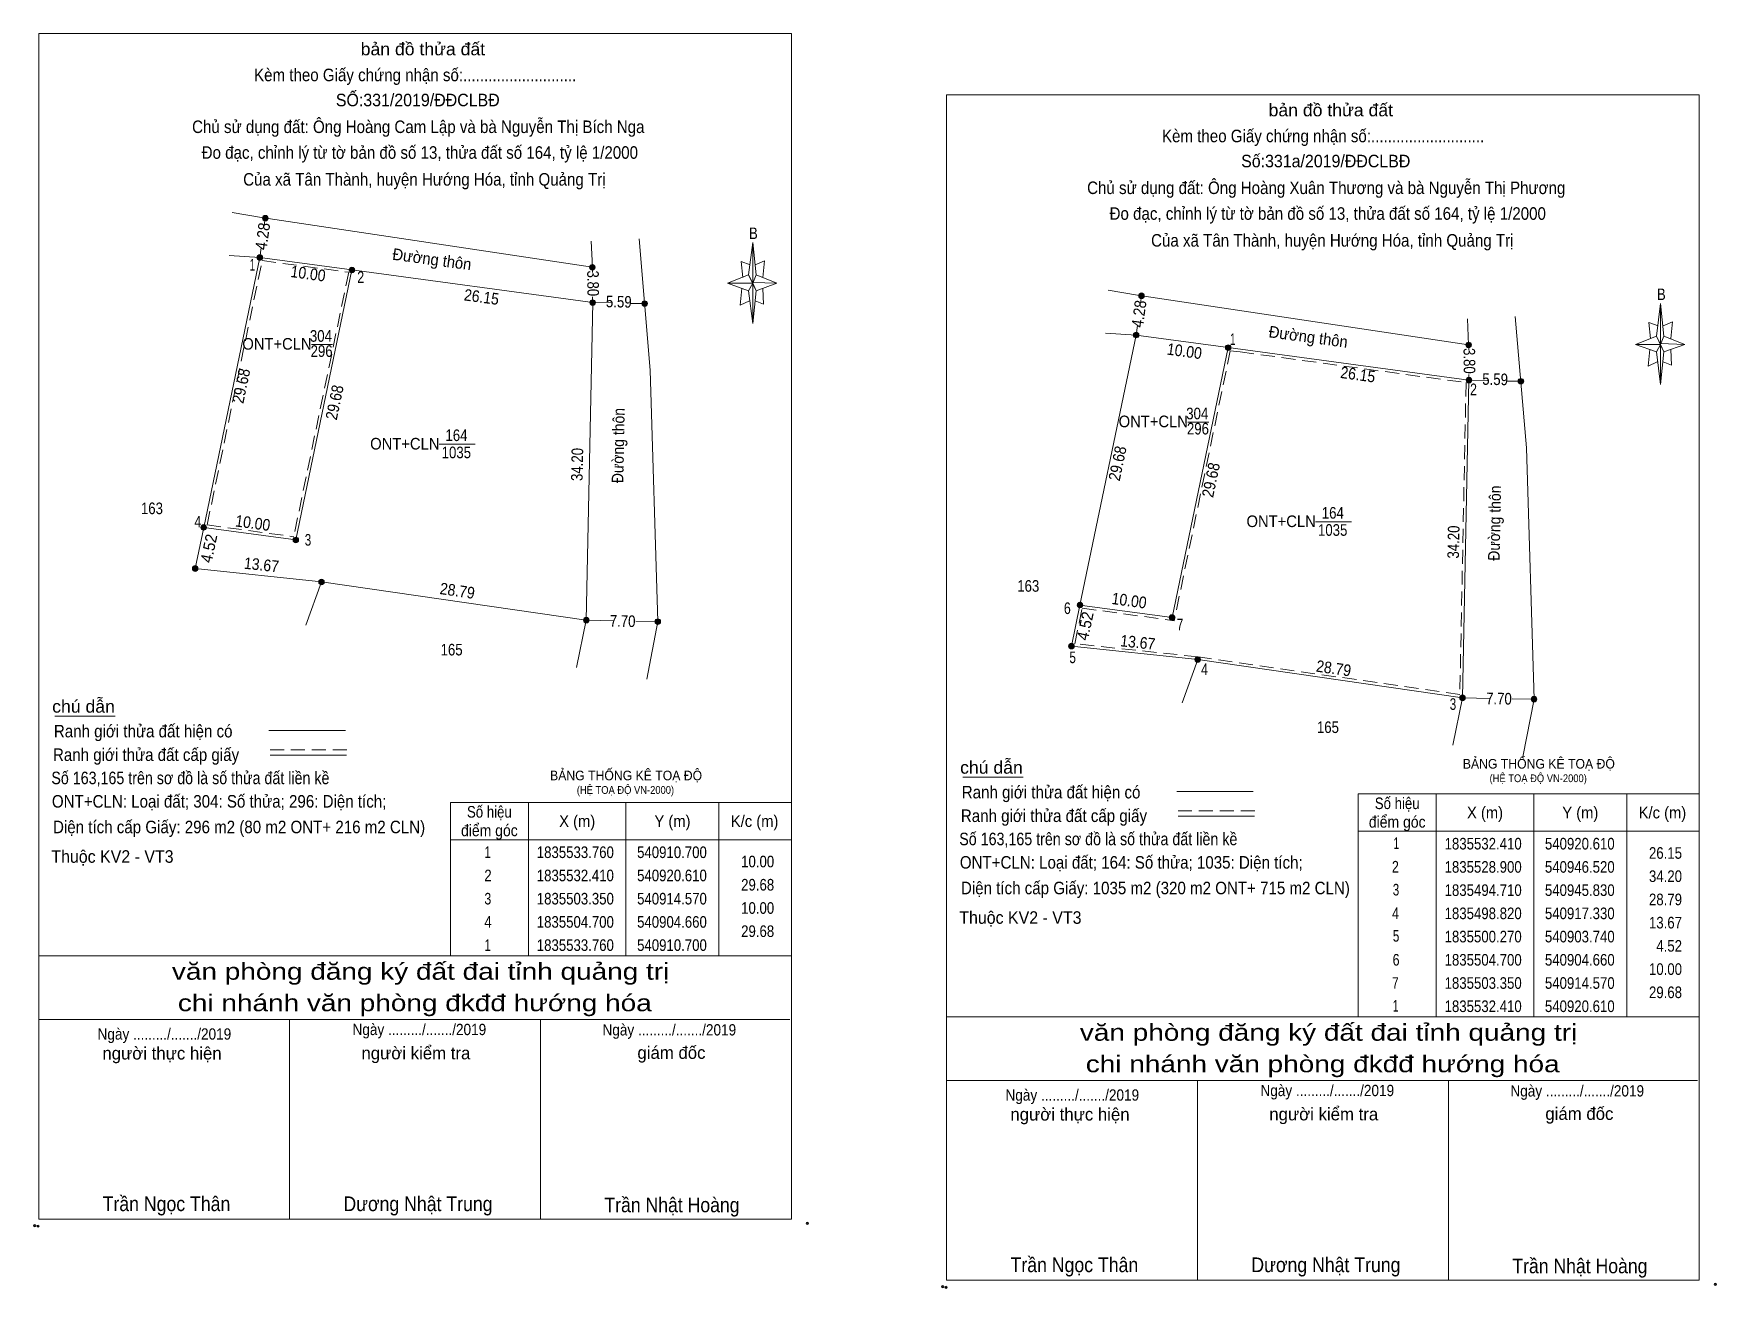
# Model space of a CAD drawing. Header units: metres. Extents: x 540558 to 541289, y 1835341 to 1835583.
# Drawn here: x 541107.5 to 541288.5, y 1835421.7 to 1835556.8 of the extents above; entities that cross this region are included whole.
import ezdxf
from ezdxf.enums import TextEntityAlignment as Align

# ---------------------------------------------------------------- set-up
doc = ezdxf.new("R2010")
doc.units = ezdxf.units.M
doc.header["$LTSCALE"] = 0.5
doc.header["$PDMODE"] = 32
doc.header["$PDSIZE"] = 0.25
doc.linetypes.add('MEDIUM_DASHED', pattern=[4.5, 3, -1.5])
for name, color, linetype, lineweight in [('1', 7, 'Continuous', 13), ('17', 7, 'Continuous', 13), ('36', 7, 'Continuous', 13), ('5', 7, 'Continuous', 13), ('6', 7, 'Continuous', 13), ('63', 7, 'Continuous', 13)]:
    doc.layers.add(name, color=color, linetype=linetype, lineweight=lineweight)

msp = doc.modelspace()

# ---------------------------------------------------------------- texts
at = {"layer": '1'}
for s, height, width, p in [('BẢNG THỐNG KÊ TOẠ ĐỘ ', 1.035, 0.95, (541163.03, 1835476.4)), ('BẢNG THỐNG KÊ TOẠ ĐỘ ', 1.035, 0.95, (541261.26, 1835477.66)), ('(HỆ TOẠ ĐỘ VN-2000)', 0.837, 0.9, (541165.91, 1835474.94)), ('(HỆ TOẠ ĐỘ VN-2000)', 0.837, 0.9, (541264.14, 1835476.2))]:
    msp.add_text(s, height=height, dxfattribs=dict(at, width=width)).set_placement(p)
at = {"layer": '36'}
for s, width, p in [('1', 0.65, (541131.005, 1835531.28)), ('2', 0.8, (541142.65, 1835529.94)), ('1', 0.65, (541236.505, 1835523.26)), ('2', 0.8, (541262.41, 1835517.86)), ('4', 0.8, (541125.125, 1835503.62)), ('3', 0.75, (541136.98, 1835501.66)), ('6', 0.8, (541218.7, 1835494.3)), ('7', 0.75, (541230.83, 1835492.55)), ('5', 0.75, (541219.27, 1835489.01)), ('4', 0.8, (541233.465, 1835487.73)), ('3', 0.75, (541260.2, 1835483.98)), ('1', 0.65, (541254.105, 1835469)), ('2', 0.8, (541254, 1835466.47)), ('3', 0.75, (541254.07, 1835464)), ('4', 0.8, (541254.015, 1835461.47)), ('5', 0.75, (541254.08, 1835459.03)), ('6', 0.8, (541254.08, 1835456.45)), ('7', 0.75, (541254, 1835453.95)), ('1', 0.65, (541254.025, 1835451.49))]:
    msp.add_text(s, height=1.25, dxfattribs=dict(at, width=width)).set_placement(p, align=Align.CENTER)
at = {"layer": '5'}
for s, height, width, p in [('bản đồ thửa đất', 1.35, 1.05, (541149.345, 1835554.45)), ('Kèm theo Giấy chứng nhận số:...........................', 1.35, 0.9, (541148.515, 1835551.66)), ('SỐ:331/2019/ĐĐCLBĐ', 1.35, 0.95, (541148.795, 1835548.96)), ('bản đồ thửa đất', 1.35, 1.05, (541247.055, 1835547.88)), ('Chủ sử dụng đất: Ông Hoàng Cam Lập và bà Nguyễn Thị Bích Nga', 1.35, 0.9, (541148.85, 1835546.08)), ('Kèm theo Giấy chứng nhận số:...........................', 1.35, 0.9, (541246.225, 1835545.09)), ('Đo đạc, chỉnh lý từ tờ bản đồ số 13, thửa đất số 164, tỷ lệ 1/2000 ', 1.35, 0.9, (541149.24, 1835543.31)), ('Số:331a/2019/ĐĐCLBĐ', 1.35, 0.95, (541246.51, 1835542.39)), ('Của xã Tân Thành, huyện Hướng Hóa, tỉnh Quảng Trị', 1.35, 0.9, (541149.505, 1835540.42)), ('Chủ sử dụng đất: Ông Hoàng Xuân Thương và bà Nguyễn Thị Phương', 1.35, 0.9, (541246.56, 1835539.51)), ('Đo đạc, chỉnh lý từ tờ bản đồ số 13, thửa đất số 164, tỷ lệ 1/2000 ', 1.35, 0.9, (541246.95, 1835536.74)), ('B', 1.24, 0.85, (541184.915, 1835534.67)), ('Của xã Tân Thành, huyện Hướng Hóa, tỉnh Quảng Trị', 1.35, 0.9, (541247.215, 1835533.85)), ('B', 1.24, 0.85, (541282.625, 1835528.1)), ('văn phòng đăng ký đất đai tỉnh quảng trị', 1.8, 1.25, (541149.1, 1835454.93)), ('chi nhánh văn phòng đkđđ hướng hóa', 1.8, 1.25, (541148.475, 1835451.54)), ('Ngày ........./......./2019', 1.215, 0.9, (541121.525, 1835448.48)), ('Ngày ........./......./2019', 1.215, 0.9, (541148.965, 1835448.97)), ('Ngày ........./......./2019', 1.215, 0.9, (541175.865, 1835448.93)), ('văn phòng đăng ký đất đai tỉnh quảng trị', 1.8, 1.25, (541246.81, 1835448.36)), ('chi nhánh văn phòng đkđđ hướng hóa', 1.8, 1.25, (541246.18, 1835444.97)), ('Ngày ........./......./2019', 1.215, 0.9, (541219.235, 1835441.91)), ('Ngày ........./......./2019', 1.215, 0.9, (541246.675, 1835442.4)), ('Ngày ........./......./2019', 1.215, 0.9, (541273.575, 1835442.36)), ('Trần Ngọc Thân', 1.58, 0.9, (541121.75, 1835430.02)), ('Dương Nhật Trung', 1.58, 0.9, (541148.815, 1835430.02)), ('Trần Nhật Hoàng', 1.575, 0.9, (541176.15, 1835429.9)), ('Trần Ngọc Thân', 1.58, 0.9, (541219.46, 1835423.45)), ('Dương Nhật Trung', 1.58, 0.9, (541246.525, 1835423.45)), ('Trần Nhật Hoàng', 1.575, 0.9, (541273.86, 1835423.33))]:
    msp.add_text(s, height=height, dxfattribs=dict(at, width=width)).set_placement(p, align=Align.CENTER)
for s, p in [('người thực hiện', (541121.27, 1835446.34)), ('người kiểm tra', (541148.59, 1835446.36)), ('giám đốc', (541176.095, 1835446.41)), ('người kiểm tra', (541246.295, 1835439.79)), ('giám đốc', (541273.805, 1835439.84)), ('người thực hiện', (541218.985, 1835439.77))]:
    msp.add_text(s, height=1.35, dxfattribs=at).set_placement(p, align=Align.CENTER)
at = {"layer": '6'}
for s, width, p in [('chú dẫn', 1.05, (541109.45, 1835483.68)), ('Ranh giới thửa đất hiện có ', 0.9, (541109.63, 1835481.02)), ('Ranh giới thửa đất cấp giấy', 0.9, (541109.53, 1835478.48)), ('chú dẫn', 1.05, (541207.16, 1835477.11)), ('Số 163,165 trên sơ đồ là số thửa đất liền kề', 0.85, (541109.36, 1835475.98)), ('Ranh giới thửa đất hiện có ', 0.9, (541207.34, 1835474.45)), ('ONT+CLN: Loại đất; 304: Số thửa; 296: Diện tích;', 0.9, (541109.42, 1835473.46)), ('Diện tích cấp Giấy: 296 m2 (80 m2 ONT+ 216 m2 CLN)', 0.9, (541109.54, 1835470.7)), ('Ranh giới thửa đất cấp giấy', 0.9, (541207.24, 1835471.91)), ('Số 163,165 trên sơ đồ là số thửa đất liền kề', 0.85, (541207.07, 1835469.41)), ('Thuộc KV2 - VT3', 0.95, (541109.36, 1835467.52)), ('ONT+CLN: Loại đất; 164: Số thửa; 1035: Diện tích;', 0.9, (541207.13, 1835466.89)), ('Diện tích cấp Giấy: 1035 m2 (320 m2 ONT+ 715 m2 CLN)', 0.9, (541207.25, 1835464.13)), ('Thuộc KV2 - VT3', 0.95, (541207.07, 1835460.95))]:
    msp.add_text(s, height=1.35, dxfattribs=dict(at, width=width)).set_placement(p)
at = {"layer": '63'}
for s, rotation, width, p in [('4.28', 82.193, 0.9, (541132.7188, 1835534.8801)), ('Đường thôn', 352.285, 0.95, (541150.2411, 1835531.8775)), ('10.00', 352.243, 0.9, (541136.9106, 1835530.3338)), ('3.80', 270.603, 0.85, (541167.0348, 1835529.8916)), ('26.15', 352.285, 0.9, (541155.5761, 1835527.8186)), ('5.59', 358.873, 0.85, (541170.4177, 1835527.3023)), ('4.28', 82.193, 0.9, (541227.0288, 1835526.5301)), ('Đường thôn', 352.285, 0.95, (541244.5511, 1835523.5275)), ('10.00', 352.243, 0.9, (541231.2206, 1835521.9838)), ('3.80', 270.603, 0.85, (541261.3448, 1835521.5416)), ('29.68', 78.258, 0.9, (541130.4003, 1835518.7378)), ('26.15', 352.285, 0.9, (541249.8861, 1835519.4686)), ('5.59', 358.873, 0.85, (541264.7277, 1835518.9523)), ('29.68', 78.258, 0.9, (541140.4503, 1835516.9578)), ('Đường thôn', 88.844, 0.9, (541170.9886, 1835512.4224)), ('34.20', 88.844, 0.85, (541166.5669, 1835510.3874)), ('29.68', 78.258, 0.9, (541224.7103, 1835510.3878)), ('29.68', 78.258, 0.9, (541234.7603, 1835508.6078)), ('Đường thôn', 88.844, 0.9, (541265.2986, 1835504.0724)), ('10.00', 352.243, 0.9, (541130.9606, 1835503.4838)), ('34.20', 88.844, 0.85, (541260.8769, 1835502.0374)), ('4.52', 78.268, 0.95, (541126.9211, 1835501.2379)), ('13.67', 353.91, 0.9, (541131.9137, 1835498.9833)), ('28.79', 351.794, 0.9, (541152.9658, 1835496.1895)), ('10.00', 352.243, 0.9, (541225.2706, 1835495.1338)), ('7.70', 358.884, 0.85, (541170.8278, 1835492.9224)), ('4.52', 78.268, 0.95, (541221.2311, 1835492.8879)), ('13.67', 353.91, 0.9, (541226.2237, 1835490.6333)), ('28.79', 351.794, 0.9, (541247.2758, 1835487.8395)), ('7.70', 358.884, 0.85, (541265.1378, 1835484.5724))]:
    msp.add_text(s, height=1.25, rotation=rotation, dxfattribs=dict(at, width=width)).set_placement(p, align=Align.CENTER)
for s, width, p in [('304', 0.85, (541138.37, 1835523.61)), ('ONT+CLN', 0.95, (541133.64, 1835522.76)), ('296', 0.85, (541138.445, 1835521.98)), ('ONT+CLN', 0.95, (541227.95, 1835514.41)), ('304', 0.85, (541232.68, 1835515.26)), ('164', 0.85, (541152.96, 1835512.92)), ('296', 0.85, (541232.755, 1835513.63)), ('ONT+CLN', 0.95, (541147.4, 1835512.01)), ('1035', 0.85, (541152.945, 1835511.07)), ('163', 0.85, (541120.185, 1835505.05)), ('ONT+CLN', 0.95, (541241.71, 1835503.66)), ('164', 0.85, (541247.27, 1835504.57)), ('1035', 0.85, (541247.255, 1835502.72)), ('163', 0.85, (541214.495, 1835496.7)), ('165', 0.85, (541152.435, 1835489.84)), ('165', 0.85, (541152.435, 1835489.84)), ('165', 0.85, (541246.745, 1835481.49)), ('165', 0.85, (541246.745, 1835481.49)), ('Số hiệu', 0.85, (541254.2, 1835473.3)), ('Số hiệu', 0.85, (541156.5, 1835472.38)), ('X (m)', 0.95, (541165.95, 1835471.38)), ('Y (m)', 0.95, (541176.205, 1835471.38)), ('K/c (m)', 0.95, (541185.045, 1835471.38)), ('điểm góc', 0.9, (541254.2, 1835471.3)), ('X (m)', 0.95, (541263.65, 1835472.3)), ('Y (m)', 0.95, (541273.905, 1835472.3)), ('K/c (m)', 0.95, (541282.745, 1835472.3)), ('điểm góc', 0.9, (541156.5, 1835470.38)), (' 1', 0.75, (541156.15, 1835468.03)), ('1835533.760', 0.85, (541165.75, 1835468.03)), ('540910.700', 0.85, (541176.15, 1835468.03)), ('1835532.410', 0.85, (541263.45, 1835468.95)), ('540920.610', 0.85, (541273.85, 1835468.95)), (' 2', 0.85, (541156.155, 1835465.53)), ('1835532.410', 0.85, (541165.75, 1835465.53)), ('540920.610', 0.85, (541176.15, 1835465.53)), ('1835528.900', 0.85, (541263.45, 1835466.45)), ('540946.520', 0.85, (541273.85, 1835466.45)), ('1835494.710', 0.85, (541263.45, 1835463.95)), ('540945.830', 0.85, (541273.85, 1835463.95)), (' 3', 0.8, (541156.145, 1835463.03)), ('1835503.350', 0.85, (541165.75, 1835463.03)), ('540914.570', 0.85, (541176.15, 1835463.03)), (' 4', 0.85, (541156.15, 1835460.53)), ('1835504.700', 0.85, (541165.75, 1835460.53)), ('540904.660', 0.85, (541176.15, 1835460.53)), ('1835498.820', 0.85, (541263.45, 1835461.45)), ('540917.330', 0.85, (541273.85, 1835461.45)), ('1835500.270', 0.85, (541263.45, 1835458.95)), ('540903.740', 0.85, (541273.85, 1835458.95)), (' 1', 0.75, (541156.15, 1835458.03)), ('1835533.760', 0.85, (541165.75, 1835458.03)), ('540910.700', 0.85, (541176.15, 1835458.03)), ('1835504.700', 0.85, (541263.45, 1835456.45)), ('540904.660', 0.85, (541273.85, 1835456.45)), ('1835503.350', 0.85, (541263.45, 1835453.95)), ('540914.570', 0.85, (541273.85, 1835453.95)), ('1835532.410', 0.85, (541263.45, 1835451.45)), ('540920.610', 0.85, (541273.85, 1835451.45))]:
    msp.add_text(s, height=1.25, dxfattribs=dict(at, width=width)).set_placement(p, align=Align.CENTER)
at = {"layer": '63', "width": 0.85}
for s, p in [('26.15', (541284.85, 1835467.95)), ('10.00', (541187.15, 1835467.03)), ('34.20', (541284.85, 1835465.45)), ('29.68', (541187.15, 1835464.53)), ('10.00', (541187.15, 1835462.03)), ('28.79', (541284.85, 1835462.95)), ('13.67', (541284.85, 1835460.45)), ('29.68', (541187.15, 1835459.53)), ('4.52', (541284.85, 1835457.95)), ('10.00', (541284.85, 1835455.45)), ('29.68', (541284.85, 1835452.95))]:
    msp.add_text(s, height=1.25, dxfattribs=at).set_placement(p, align=Align.RIGHT)

# ---------------------------------------------------------------- hatches: boundary and pattern name
at = {"layer": '63'}
for points in [[(541132.6797, 1835536.9151, 1), (541132.0797, 1835536.9151, 1)], [(541132.0997, 1835532.6851, 1), (541131.4997, 1835532.6851, 1)], [(541167.8797, 1835531.6251, 1), (541167.2797, 1835531.6251, 1)], [(541142.0097, 1835531.3351, 1), (541141.4097, 1835531.3351, 1)], [(541226.98, 1835528.56, 1), (541226.38, 1835528.56, 1)], [(541167.9197, 1835527.8251, 1), (541167.3197, 1835527.8251, 1)], [(541173.5097, 1835527.7151, 1), (541172.9097, 1835527.7151, 1)], [(541226.4, 1835524.33, 1), (541225.8, 1835524.33, 1)], [(541236.31, 1835522.98, 1), (541235.71, 1835522.98, 1)], [(541262.18, 1835523.27, 1), (541261.58, 1835523.27, 1)], [(541262.22, 1835519.47, 1), (541261.62, 1835519.47, 1)], [(541267.81, 1835519.36, 1), (541267.21, 1835519.36, 1)], [(541126.0597, 1835503.6251, 1), (541125.4597, 1835503.6251, 1)], [(541135.9697, 1835502.2751, 1), (541135.3697, 1835502.2751, 1)], [(541125.1397, 1835499.1951, 1), (541124.5397, 1835499.1951, 1)], [(541138.7297, 1835497.7451, 1), (541138.1297, 1835497.7451, 1)], [(541167.2297, 1835493.6351, 1), (541166.6297, 1835493.6351, 1)], [(541220.36, 1835495.27, 1), (541219.76, 1835495.27, 1)], [(541230.27, 1835493.92, 1), (541229.67, 1835493.92, 1)], [(541174.9297, 1835493.4851, 1), (541174.3297, 1835493.4851, 1)], [(541219.44, 1835490.84, 1), (541218.84, 1835490.84, 1)], [(541233.03, 1835489.39, 1), (541232.43, 1835489.39, 1)], [(541261.53, 1835485.28, 1), (541260.93, 1835485.28, 1)], [(541269.23, 1835485.13, 1), (541268.63, 1835485.13, 1)]]:
    msp.add_hatch(color=256, dxfattribs=at).paths.add_polyline_path(points)

# ---------------------------------------------------------------- linework, layer by layer
at = {"layer": '17'}
for p, q in [((541109.73, 1835483.32), (541116.24, 1835483.32)), ((541207.44, 1835476.75), (541213.95, 1835476.75))]:
    msp.add_line(p, q, dxfattribs=at)
at = {"layer": '36', "linetype": 'MEDIUM_DASHED'}
for p, q in [((541141.36, 1835531.09), (541135.44, 1835502.62)), ((541236.24, 1835522.65), (541230.2, 1835493.58)), ((541126.12, 1835503.89), (541135.44, 1835502.62)), ((541220.3, 1835494.93), (541230.2, 1835493.58))]:
    msp.add_line(p, q, dxfattribs=at)
at = {"layer": '36'}
for p, q in [((541141.71, 1835531.34), (541135.67, 1835502.28)), ((541236.01, 1835522.98), (541229.97, 1835493.92)), ((541125.76, 1835503.63), (541135.67, 1835502.28)), ((541220.06, 1835495.27), (541229.97, 1835493.92))]:
    msp.add_line(p, q, dxfattribs=at)
at = {"layer": '5'}
for p, q in [((541184.38, 1835530.8), (541184.84, 1835534.31)), ((541185.2, 1835530.8), (541187.44, 1835529.9)), ((541184.38, 1835529.09), (541182.14, 1835529.9)), ((541185.2, 1835529.09), (541184.84, 1835525.58)), ((541185.92, 1835529.36), (541186, 1835527.65)), ((541186, 1835527.65), (541185.1, 1835528.01)), ((541282.09, 1835524.23), (541282.55, 1835527.74)), ((541282.09, 1835522.52), (541279.85, 1835523.33)), ((541282.91, 1835524.23), (541285.15, 1835523.33)), ((541282.91, 1835522.52), (541282.55, 1835519.01)), ((541283.71, 1835521.08), (541282.81, 1835521.44)), ((541283.63, 1835522.79), (541283.71, 1835521.08)), ((541108, 1835457.5), (541189, 1835457.5)), ((541108, 1835450.66), (541188.82, 1835450.66)), ((541108, 1835450.66), (541188.82, 1835450.66)), ((541108, 1835450.66), (541188.82, 1835450.66)), ((541135, 1835429.16), (541135, 1835450.66)), ((541162, 1835429.16), (541162, 1835450.66)), ((541205.71, 1835450.93), (541286.71, 1835450.93)), ((541205.71, 1835444.09), (541286.53, 1835444.09)), ((541205.71, 1835444.09), (541286.53, 1835444.09)), ((541205.71, 1835444.09), (541286.53, 1835444.09)), ((541232.71, 1835422.59), (541232.71, 1835444.09)), ((541259.71, 1835422.59), (541259.71, 1835444.09))]:
    msp.add_line(p, q, dxfattribs=at)
for points in [[(541108, 1835556.78), (541189, 1835556.78), (541189, 1835429.16), (541108, 1835429.16)], [(541205.71, 1835550.21), (541286.71, 1835550.21), (541286.71, 1835422.59), (541205.71, 1835422.59)], [(541184.84, 1835534.31), (541185.2, 1835530.8), (541184.84, 1835529.9)], [(541184.84, 1835529.9), (541182.14, 1835529.9), (541184.38, 1835530.8), (541185.2, 1835529.09), (541187.44, 1835529.9), (541184.84, 1835529.99)], [(541184.84, 1835529.9), (541184.84, 1835525.58), (541184.38, 1835529.09)], [(541282.55, 1835527.74), (541282.91, 1835524.23), (541282.55, 1835523.33)], [(541282.55, 1835523.33), (541279.85, 1835523.33), (541282.09, 1835524.23), (541282.91, 1835522.52), (541285.15, 1835523.33), (541282.55, 1835523.42)], [(541282.55, 1835523.33), (541282.55, 1835519.01), (541282.09, 1835522.52)]]:
    msp.add_lwpolyline(points, close=True, dxfattribs=at)
for points in [[(541184.56, 1835531.88), (541183.58, 1835532.24), (541183.76, 1835530.53)], [(541185.1, 1835531.88), (541186.1, 1835532.33), (541185.92, 1835530.53)], [(541184.84, 1835529.9), (541184.38, 1835530.8), (541182.14, 1835529.9)], [(541183.66, 1835529.36), (541183.48, 1835527.56), (541184.48, 1835528.01)], [(541184.84, 1835529.9), (541185.2, 1835529.09), (541187.44, 1835529.9)], [(541282.27, 1835525.31), (541281.29, 1835525.67), (541281.47, 1835523.96)], [(541282.81, 1835525.31), (541283.81, 1835525.76), (541283.63, 1835523.96)], [(541282.55, 1835523.33), (541282.09, 1835524.23), (541279.85, 1835523.33)], [(541282.55, 1835523.33), (541282.91, 1835522.52), (541285.15, 1835523.33)], [(541281.37, 1835522.79), (541281.19, 1835520.99), (541282.19, 1835521.44)], [(541189, 1835429.16), (541108, 1835429.16), (541108, 1835450.66)], [(541286.71, 1835422.59), (541205.71, 1835422.59), (541205.71, 1835444.09)]]:
    msp.add_lwpolyline(points, dxfattribs=at)
for p in [(541107.58, 1835428.46), (541107.94, 1835428.4), (541205.29, 1835421.89), (541205.65, 1835421.83)]:
    msp.add_point(p, dxfattribs=at)
at = {"layer": '6'}
for p, q in [((541132.77, 1835481.75), (541141, 1835481.75)), ((541132.9, 1835479.12), (541141.12, 1835479.12)), ((541230.48, 1835475.18), (541238.71, 1835475.18)), ((541230.61, 1835472.55), (541238.83, 1835472.55))]:
    msp.add_line(p, q, dxfattribs=at)
at = {"layer": '6', "linetype": 'MEDIUM_DASHED'}
for p, q in [((541132.9, 1835479.67), (541141.18, 1835479.67)), ((541230.61, 1835473.1), (541238.89, 1835473.1))]:
    msp.add_line(p, q, dxfattribs=at)
at = {"layer": '6'}
for p in [(541190.71, 1835428.7), (541288.42, 1835422.13)]:
    msp.add_point(p, dxfattribs=at)
at = {"layer": '63'}
for p, q in [((541131.96, 1835536.98), (541128.81, 1835537.54)), ((541132.38, 1835536.92), (541132.27, 1835536.12)), ((541131.94, 1835533.72), (541131.8, 1835532.69)), ((541173.82, 1835520.54), (541172.61, 1835534.69)), ((541131.8, 1835532.69), (541125.76, 1835503.63)), ((541131.8, 1835532.69), (541128.51, 1835532.88)), ((541131.8, 1835532.69), (541141.71, 1835531.34)), ((541167.58, 1835531.63), (541167.59, 1835531.08)), ((541167.61, 1835528.45), (541167.62, 1835527.83)), ((541226.26, 1835528.62), (541223.11, 1835529.18)), ((541226.68, 1835528.56), (541226.57, 1835527.76)), ((541169.61, 1835527.79), (541167.62, 1835527.83)), ((541173.21, 1835527.72), (541171.73, 1835527.74)), ((541226.24, 1835525.36), (541226.1, 1835524.33)), ((541268.12, 1835512.18), (541266.91, 1835526.33)), ((541137.35, 1835523.32), (541139.61, 1835523.32)), ((541226.1, 1835524.33), (541220.06, 1835495.27)), ((541226.1, 1835524.33), (541222.81, 1835524.52)), ((541226.1, 1835524.33), (541236.01, 1835522.98)), ((541261.88, 1835523.27), (541261.89, 1835522.72)), ((541173.82, 1835520.54), (541174.63, 1835493.49)), ((541261.91, 1835520.09), (541261.92, 1835519.47)), ((541263.91, 1835519.43), (541261.92, 1835519.47)), ((541267.51, 1835519.36), (541266.03, 1835519.38)), ((541231.65, 1835514.96), (541233.91, 1835514.96)), ((541151.11, 1835512.57), (541154.97, 1835512.57)), ((541268.12, 1835512.18), (541268.93, 1835485.13)), ((541245.41, 1835504.21), (541249.27, 1835504.21)), ((541138.43, 1835497.75), (541136.74, 1835493.1)), ((541138.43, 1835497.75), (541166.93, 1835493.64)), ((541166.93, 1835493.64), (541165.89, 1835488.54)), ((541169.94, 1835493.58), (541166.93, 1835493.64)), ((541174.63, 1835493.49), (541172.27, 1835493.54)), ((541174.63, 1835493.49), (541173.43, 1835487.29)), ((541232.73, 1835489.39), (541231.04, 1835484.74)), ((541232.73, 1835489.39), (541261.23, 1835485.28)), ((541261.23, 1835485.28), (541260.19, 1835480.18)), ((541264.24, 1835485.22), (541261.23, 1835485.28)), ((541268.93, 1835485.13), (541266.57, 1835485.18)), ((541268.93, 1835485.13), (541267.73, 1835478.93)), ((541160.7, 1835474), (541160.7, 1835457.5)), ((541171.2, 1835474), (541171.2, 1835457.5)), ((541181.2, 1835474), (541181.2, 1835457.5)), ((541258.41, 1835474.93), (541258.41, 1835450.93)), ((541268.91, 1835474.93), (541268.91, 1835450.93)), ((541278.91, 1835474.93), (541278.91, 1835450.93)), ((541250.01, 1835470.93), (541286.71, 1835470.93)), ((541152.3, 1835470), (541189, 1835470))]:
    msp.add_line(p, q, dxfattribs=at)
at = {"layer": '63', "linetype": 'MEDIUM_DASHED'}
msp.add_line((541236.24, 1835522.65), (541237.3, 1835522.51), dxfattribs=at)
at = {"layer": '63'}
for points in [[(541131.96, 1835536.98), (541167.58, 1835531.63), (541167.46, 1835534.45)], [(541141.71, 1835531.34), (541167.62, 1835527.83), (541166.93, 1835493.64)], [(541226.26, 1835528.62), (541261.88, 1835523.27), (541261.76, 1835526.09)], [(541236.01, 1835522.98), (541261.92, 1835519.47), (541261.23, 1835485.28)], [(541125.76, 1835503.63), (541124.84, 1835499.2), (541138.43, 1835497.75)], [(541220.06, 1835495.27), (541219.14, 1835490.84), (541232.73, 1835489.39)]]:
    msp.add_lwpolyline(points, dxfattribs=at)
at = {"layer": '63', "linetype": 'MEDIUM_DASHED'}
for points in [[(541126.12, 1835503.89), (541132.04, 1835532.35), (541141.36, 1835531.09)], [(541237.3, 1835522.51), (541261.61, 1835519.21), (541260.94, 1835485.63), (541232.77, 1835489.69), (541219.5, 1835491.1), (541220.3, 1835494.93)]]:
    msp.add_lwpolyline(points, dxfattribs=at)
at = {"layer": '63'}
for points in [[(541152.3, 1835474), (541189, 1835474), (541189, 1835457.5), (541152.3, 1835457.5)], [(541250.01, 1835474.93), (541286.71, 1835474.93), (541286.71, 1835450.93), (541250.01, 1835450.93)]]:
    msp.add_lwpolyline(points, close=True, dxfattribs=at)
for centre in [(541132.3797, 1835536.9151), (541131.7997, 1835532.6851), (541167.5797, 1835531.6251), (541141.7097, 1835531.3351), (541226.68, 1835528.56), (541167.6197, 1835527.8251), (541173.2097, 1835527.7151), (541226.1, 1835524.33), (541236.01, 1835522.98), (541261.88, 1835523.27), (541261.92, 1835519.47), (541267.51, 1835519.36), (541125.7597, 1835503.6251), (541135.6697, 1835502.2751), (541124.8397, 1835499.1951), (541138.4297, 1835497.7451), (541166.9297, 1835493.6351), (541220.06, 1835495.27), (541229.97, 1835493.92), (541174.6297, 1835493.4851), (541219.14, 1835490.84), (541232.73, 1835489.39), (541261.23, 1835485.28), (541268.93, 1835485.13)]:
    msp.add_circle(centre, 0.3, dxfattribs=at)

msp.set_redraw_order([(e.dxf.handle, doc.entitydb.next_handle()) for e in msp.query("TEXT MTEXT ATTDEF DIMENSION ARC_DIMENSION")])  # texts and dimensions are drawn at this point

doc.saveas('drawing.dxf')
